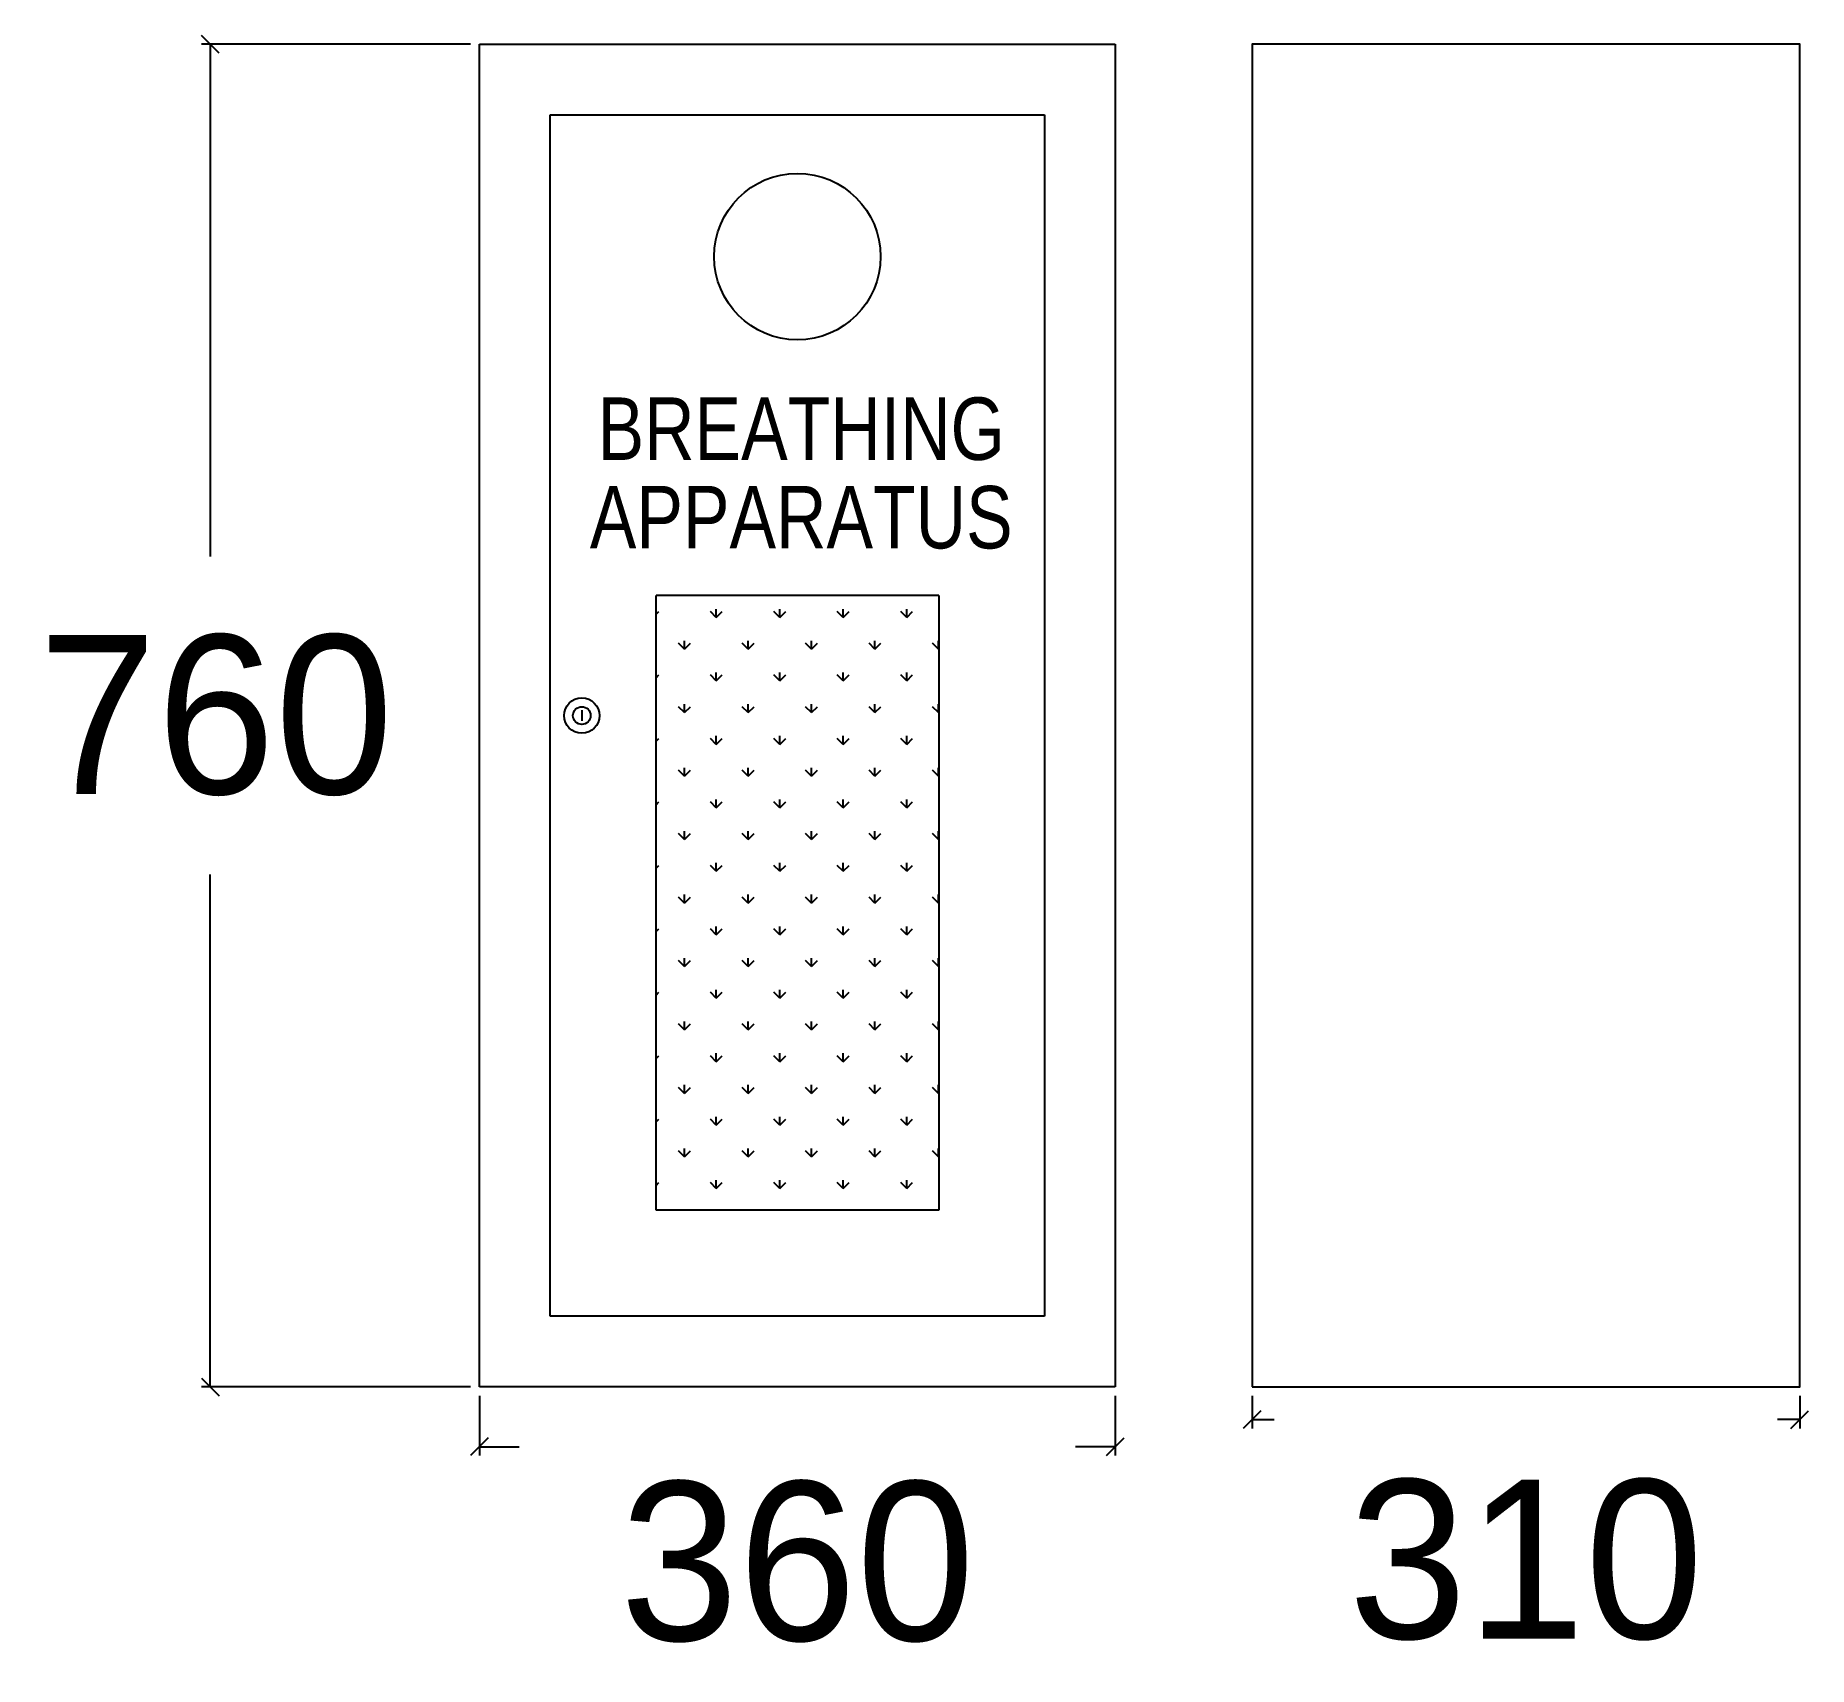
# Model space of a CAD drawing. Header units: millimetres. Extents: x -20146070 to 165023, y -3349561 to 35447.
# Drawn here: x -371688 to -370685, y -37210 to -36287 of the extents above; entities that cross this region are included whole.
import ezdxf
from ezdxf import colors
from ezdxf.entities.mleader import LeaderData, LeaderLine
from ezdxf.enums import TextEntityAlignment as Align
from ezdxf.math import Vec2, Vec3

# ---------------------------------------------------------------- set-up
doc = ezdxf.new("R2010")
doc.units = ezdxf.units.MM
doc.header["$LTSCALE"] = 50
doc.header["$PDMODE"] = 35
doc.linetypes.add('CONTINOUS', pattern=[0])
doc.layers.get('Defpoints').update_dxf_attribs({"color": 8, "lineweight": 9})
doc.layers.add('M_FIREALAM-_E-', color=10, linetype='Continuous')
doc.layers.add('NW-DIMENSION', color=7, linetype='Continuous')
doc.styles.add('RomanS', font='romans__.ttf', dxfattribs={"width": 0.75, "height": 40})
doc.styles.add('STYLE2', font='arial.ttf', dxfattribs={"width": 0.8})
doc.dimstyles.new('DI (MINI 100)', dxfattribs={"dimscale": 500, "dimtxt": 0.18, "dimasz": 0.02, "dimexe": 0.01, "dimexo": 0.01, "dimgap": 0.09, "dimtad": 0, "dimtih": 1, "dimtoh": 1, "dimdec": 0, "dimzin": 0, "dimdsep": 46, "dimtxsty": 'Standard', "dimblk": 'OBLIQUE', "dimcen": 0.09, "dimadec": 0, "dimazin": 0, "dimtfac": 1, "dimtdec": 0, "dimtofl": 0, "dimtmove": 2, "dimatfit": 3, "dimfxl": 1, "dimtolj": 1, "dimtzin": 0, "dimarcsym": 0})

msp = doc.modelspace()

# ---------------------------------------------------------------- texts
at = {"layer": 'M_FIREALAM-_E-', "color": 0, "style": 'STYLE2', "width": 0.8}
for s, p in [('BREATHING', (-371254.8, -36537.4)), ('APPARATUS', (-371254.8, -36587.5))]:
    msp.add_text(s, height=35.36, dxfattribs=at).set_placement(p, align=Align.BOTTOM_CENTER)

# ---------------------------------------------------------------- blocks, each defined once
blk = doc.blocks.new('_Oblique')
at = {"color": 0, "linetype": 'ByBlock', "lineweight": -2}
blk.add_line((-0.5, -0.5), (0.5, 0.5), dxfattribs=at)
blk = doc.blocks.new('*D72')
at = {"layer": 'Defpoints', "color": 0, "ltscale": 100, "transparency": 16777216}
for p in [(-371437, -36291.5), (-371589.3, -37051.5), (-371437, -37051.5)]:
    blk.add_point(p, dxfattribs=at)
at = {"layer": 'NW-DIMENSION', "color": 0, "lineweight": -2, "ltscale": 100, "transparency": 16777216}
for p, q in [((-371442, -36291.5), (-371594.3, -36291.5)), ((-371589.3, -36291.5), (-371589.3, -36581.5)), ((-371589.3, -37051.5), (-371589.3, -36761.5)), ((-371442, -37051.5), (-371594.3, -37051.5))]:
    blk.add_line(p, q, dxfattribs=at)
at = {"layer": 'NW-DIMENSION', "color": 0, "lineweight": -2, "ltscale": 100, "transparency": 16777216, "xscale": 10, "yscale": 10, "zscale": 10}
for p, rotation in [((-371589.3, -36291.5), 90), ((-371589.3, -37051.5), 270)]:
    blk.add_blockref('_Oblique', p, dxfattribs=dict(at, rotation=rotation))
at = {"layer": 'NW-DIMENSION', "color": 0, "ltscale": 100, "transparency": 16777216, "insert": (-371586.1, -36671.5), "char_height": 90, "attachment_point": 5}
blk.add_mtext('\\A1;760', dxfattribs=at)
blk = doc.blocks.new('*D73')
at = {"layer": 'Defpoints', "color": 0, "ltscale": 100, "transparency": 16777216}
for p in [(-371437, -37051.5), (-371077, -37051.5), (-371077, -37085.4)]:
    blk.add_point(p, dxfattribs=at)
at = {"layer": 'NW-DIMENSION', "color": 0, "lineweight": -2, "ltscale": 100, "transparency": 16777216}
for p, q in [((-371437, -37056.5), (-371437, -37090.4)), ((-371077, -37056.5), (-371077, -37090.4)), ((-371437, -37085.4), (-371414.5, -37085.4)), ((-371077, -37085.4), (-371099.5, -37085.4))]:
    blk.add_line(p, q, dxfattribs=at)
at = {"layer": 'NW-DIMENSION', "color": 0, "lineweight": -2, "ltscale": 100, "transparency": 16777216, "xscale": 10, "yscale": 10, "zscale": 10, "rotation": 180}
blk.add_blockref('_Oblique', (-371437, -37085.4), dxfattribs=at)
at = {"layer": 'NW-DIMENSION', "color": 0, "lineweight": -2, "ltscale": 100, "transparency": 16777216, "xscale": 10, "yscale": 10, "zscale": 10}
blk.add_blockref('_Oblique', (-371077, -37085.4), dxfattribs=at)
at = {"layer": 'NW-DIMENSION', "color": 0, "ltscale": 100, "transparency": 16777216, "insert": (-371257, -37150.7), "char_height": 90, "attachment_point": 5}
blk.add_mtext('\\A1;360', dxfattribs=at)
blk = doc.blocks.new('*D77')
at = {"layer": 'Defpoints', "color": 0, "ltscale": 100, "transparency": 16777216}
for p in [(-370999.6, -37051.5), (-370689.6, -37051.5), (-370689.6, -37070)]:
    blk.add_point(p, dxfattribs=at)
at = {"layer": 'NW-DIMENSION', "color": 0, "lineweight": -2, "ltscale": 100, "transparency": 16777216}
for p, q in [((-370999.6, -37056.5), (-370999.6, -37075)), ((-370689.6, -37056.5), (-370689.6, -37075)), ((-370999.6, -37070), (-370987.1, -37070)), ((-370689.6, -37070), (-370702.1, -37070))]:
    blk.add_line(p, q, dxfattribs=at)
at = {"layer": 'NW-DIMENSION', "color": 0, "lineweight": -2, "ltscale": 100, "transparency": 16777216, "xscale": 10, "yscale": 10, "zscale": 10, "rotation": 180}
blk.add_blockref('_Oblique', (-370999.6, -37070), dxfattribs=at)
at = {"layer": 'NW-DIMENSION', "color": 0, "lineweight": -2, "ltscale": 100, "transparency": 16777216, "xscale": 10, "yscale": 10, "zscale": 10}
blk.add_blockref('_Oblique', (-370689.6, -37070), dxfattribs=at)
at = {"layer": 'NW-DIMENSION', "color": 0, "ltscale": 100, "transparency": 16777216, "insert": (-370844.6, -37149.6), "char_height": 90, "attachment_point": 5}
blk.add_mtext('\\A1;310', dxfattribs=at)
blk = doc.blocks.new('SMOKE_FC')
at = {"color": 1, "lineweight": 9}
blk.add_circle((10040243.91, 1663042.57), 192.81, dxfattribs=at)
at = {"color": 1}
blk.add_circle((10040243.91, 1663042.57), 141.81, dxfattribs=at)
at = {"color": 7, "linetype": 'CONTINOUS'}
ml = blk.add_multileader_mtext('Standard', dxfattribs=at)
ml.set_content('{\\fArial|b0|i0|c0|p34;S}', color=7, style='RomanS')
ml.set_leader_properties(color=10)
ml.build(insert=Vec2(0, 0))
ml.multileader.update_dxf_attribs({"dogleg_length": 3.34, "arrow_head_size": 138.21, "scale": 50})
ctx = ml.context
ctx.base_point, ctx.scale, ctx.char_height, ctx.arrow_head_size, ctx.landing_gap_size, ctx.plane_origin = Vec3(10040043.16, 1663039.73), 50, 207.3094, 138.21, 138.21, Vec3(10036641.44, 1659230.95)
notes = []
notes.append((ctx, [(0, (0, 0, 0), (0, 0), (1, 0), 1, [])]))
ctx.mtext.insert, ctx.mtext.flow_direction = Vec3(10040181.36, 1663145.15), 5
for ctx, leaders in notes:
    for number, flags, end, landing, length, lines in leaders:
        leader = LeaderData()
        leader.index, (leader.has_last_leader_line, leader.has_dogleg_vector, leader.attachment_direction) = number, flags
        leader.last_leader_point, leader.dogleg_vector, leader.dogleg_length = Vec3(end), Vec3(landing), length
        for number, points, colour, breaks in lines:
            line = LeaderLine()
            line.index, line.vertices, line.color, line.breaks = number, Vec3.list(points), colors.encode_raw_color(colour), breaks
            leader.lines.append(line)
        ctx.leaders.append(leader)
blk = doc.blocks.new('SMOKE')
at = {"color": 1}
blk.add_circle((10040707.4, 1663042.57), 202.41, dxfattribs=at)
at = {"color": 7, "linetype": 'CONTINOUS'}
ml = blk.add_multileader_mtext('Standard', dxfattribs=at)
ml.set_content('{\\fArial|b0|i0|c0|p34;S}', color=7, style='RomanS')
ml.set_leader_properties(color=10)
ml.build(insert=Vec2(0, 0))
ml.multileader.update_dxf_attribs({"dogleg_length": 3.34, "arrow_head_size": 171.11, "scale": 50})
ctx = ml.context
ctx.base_point, ctx.scale, ctx.char_height, ctx.arrow_head_size, ctx.landing_gap_size, ctx.plane_origin = Vec3(10040458.85, 1663039.05), 50, 256.6687, 171.11, 171.11, Vec3(10036247.2, 1658323.42)
notes = []
notes.append((ctx, [(0, (0, 0, 0), (0, 0), (1, 0), 1, [])]))
ctx.mtext.insert, ctx.mtext.flow_direction = Vec3(10040629.96, 1663169.57), 5
for ctx, leaders in notes:
    for number, flags, end, landing, length, lines in leaders:
        leader = LeaderData()
        leader.index, (leader.has_last_leader_line, leader.has_dogleg_vector, leader.attachment_direction) = number, flags
        leader.last_leader_point, leader.dogleg_vector, leader.dogleg_length = Vec3(end), Vec3(landing), length
        for number, points, colour, breaks in lines:
            line = LeaderLine()
            line.index, line.vertices, line.color, line.breaks = number, Vec3.list(points), colors.encode_raw_color(colour), breaks
            leader.lines.append(line)
        ctx.leaders.append(leader)

# ---------------------------------------------------------------- dimensions: what is measured, and where the dimension line sits
at = {"layer": 'NW-DIMENSION', "ltscale": 100}
dim = msp.add_linear_dim(base=(-371589.3, -37051.5), p1=(-371437, -36291.5), p2=(-371437, -37051.5), angle=90, dimstyle='DI (MINI 100)', dxfattribs=at)
dim.commit()
dim.dimension.update_dxf_attribs({"geometry": '*D72', "text_midpoint": (-371586.1, -36671.5), "dimtype": 160})
for base, p1, p2, picture, middle in [((-371077, -37085.4), (-371437, -37051.5), (-371077, -37051.5), '*D73', (-371257, -37150.7)), ((-370689.6, -37070), (-370999.6, -37051.5), (-370689.6, -37051.5), '*D77', (-370844.6, -37149.6))]:
    dim = msp.add_linear_dim(base=base, p1=p1, p2=p2, dimstyle='DI (MINI 100)', dxfattribs=at)
    dim.commit()
    dim.dimension.update_dxf_attribs({"geometry": picture, "text_midpoint": middle, "dimtype": 160})

# ---------------------------------------------------------------- hatches: boundary and pattern name
at = {"layer": 'M_FIREALAM-_E-'}
h = msp.add_hatch(dxfattribs=at)
h.set_pattern_fill('GRASS', color=0, style=0)
h.set_pattern_definition([(90, (-873047.744, 1105852.196), (-17.96051224, 17.96051224), [4.7625, -31.1585245]), (45, (-873047.744, 1105852.196), (-17.96051224, 17.96051224), [4.7625, -20.6375]), (135, (-873047.744, 1105852.196), (-17.96051224, -17.96051224), [4.7625, -20.6375])])
h.paths.add_polyline_path([(-371337, -36951.5), (-371177, -36951.5), (-371177, -36603.6), (-371337, -36603.6)])

# ---------------------------------------------------------------- linework, layer by layer
for p, q in [((-371437, -37051.5), (-371437, -36291.5)), ((-371437, -36291.5), (-371077, -36291.5)), ((-371077, -36291.5), (-371077, -37051.5)), ((-371397, -37011.5), (-371397, -36331.5)), ((-371397, -36331.5), (-371117, -36331.5)), ((-371117, -36331.5), (-371117, -37011.5)), ((-371117, -37011.5), (-371397, -37011.5)), ((-371077, -37051.5), (-371437, -37051.5))]:
    msp.add_line(p, q, dxfattribs=at)
at = {"layer": 'M_FIREALAM-_E-', "color": 0}
for p, q in [((-371337, -36951.5), (-371337, -36603.6)), ((-371177, -36603.6), (-371337, -36603.6)), ((-371177, -36603.6), (-371177, -36951.5)), ((-371177, -36951.5), (-371337, -36951.5))]:
    msp.add_line(p, q, dxfattribs=at)
at = {"layer": 'M_FIREALAM-_E-'}
msp.add_lwpolyline([(-370999.6, -37051.5), (-370689.6, -37051.5), (-370689.6, -36291.5), (-370999.6, -36291.5)], close=True, dxfattribs=at)
msp.add_lwpolyline([(-371379, -36668.5), (-371379, -36674.5)], dxfattribs=at)
at = {"layer": 'M_FIREALAM-_E-', "color": 0}
msp.add_circle((-371257, -36411.7), 47.1, dxfattribs=at)
at = {"layer": 'M_FIREALAM-_E-'}
for radius in [10, 5]:
    msp.add_circle((-371379, -36671.5), radius, dxfattribs=at)

# ---------------------------------------------------------------- block references
for name, p, xscale, yscale, zscale in [('SMOKE', (-13215027, -2136319.2), 1.28, 1.28, 1.28), ('SMOKE', (-12842896.3, -2136319.2), 1.28, 1.28, 1.28), ('SMOKE', (-13209527.3, -2137019.4), 1.28, 1.28, 1.28), ('SMOKE', (-12837356.5, -2137100.4), 1.28, 1.28, 1.28), ('SMOKE', (-13215027, -2138819.2), 1.28, 1.28, 1.28), ('SMOKE', (-12842882.2, -2139119.2), 1.28, 1.28, 1.28), ('SMOKE', (-12837356.5, -2141062.9), 1.28, 1.28, 1.28), ('SMOKE', (-13209538.6, -2141143.9), 1.28, 1.28, 1.28), ('SMOKE', (-13216376.9, -2141531.7), 1.28, 1.28, 1.28), ('SMOKE', (-13213677.1, -2141531.7), 1.28, 1.28, 1.28), ('SMOKE', (-12844197.6, -2141531.7), 1.28, 1.28, 1.28), ('SMOKE', (-12841946.4, -2141531.7), 1.28, 1.28, 1.28), ('SMOKE', (-10646155.8, -1718610.1), 1.024, 1.024, 1.024), ('SMOKE', (-10273997.7, -1718610.1), 1.024, 1.024, 1.024), ('SMOKE', (-10644656.4, -1718640.4), 1.024, 1.024, 1.024), ('SMOKE', (-10272498.3, -1718640.4), 1.024, 1.024, 1.024), ('SMOKE', (-13016264.7, -2148128.1), 1.28, 1.28, 1.28), ('SMOKE', (-20146070.2, -3348204.7), 2, 2, 2), ('SMOKE_FC', (-20145143.2, -3349560.7), 2, 2, 2)]:
    msp.add_blockref(name, p, dxfattribs=dict(at, xscale=xscale, yscale=yscale, zscale=zscale))

msp.set_redraw_order([(e.dxf.handle, doc.entitydb.next_handle()) for e in msp.query("TEXT MTEXT ATTDEF DIMENSION ARC_DIMENSION")])  # texts and dimensions are drawn at this point

doc.saveas('drawing.dxf')
